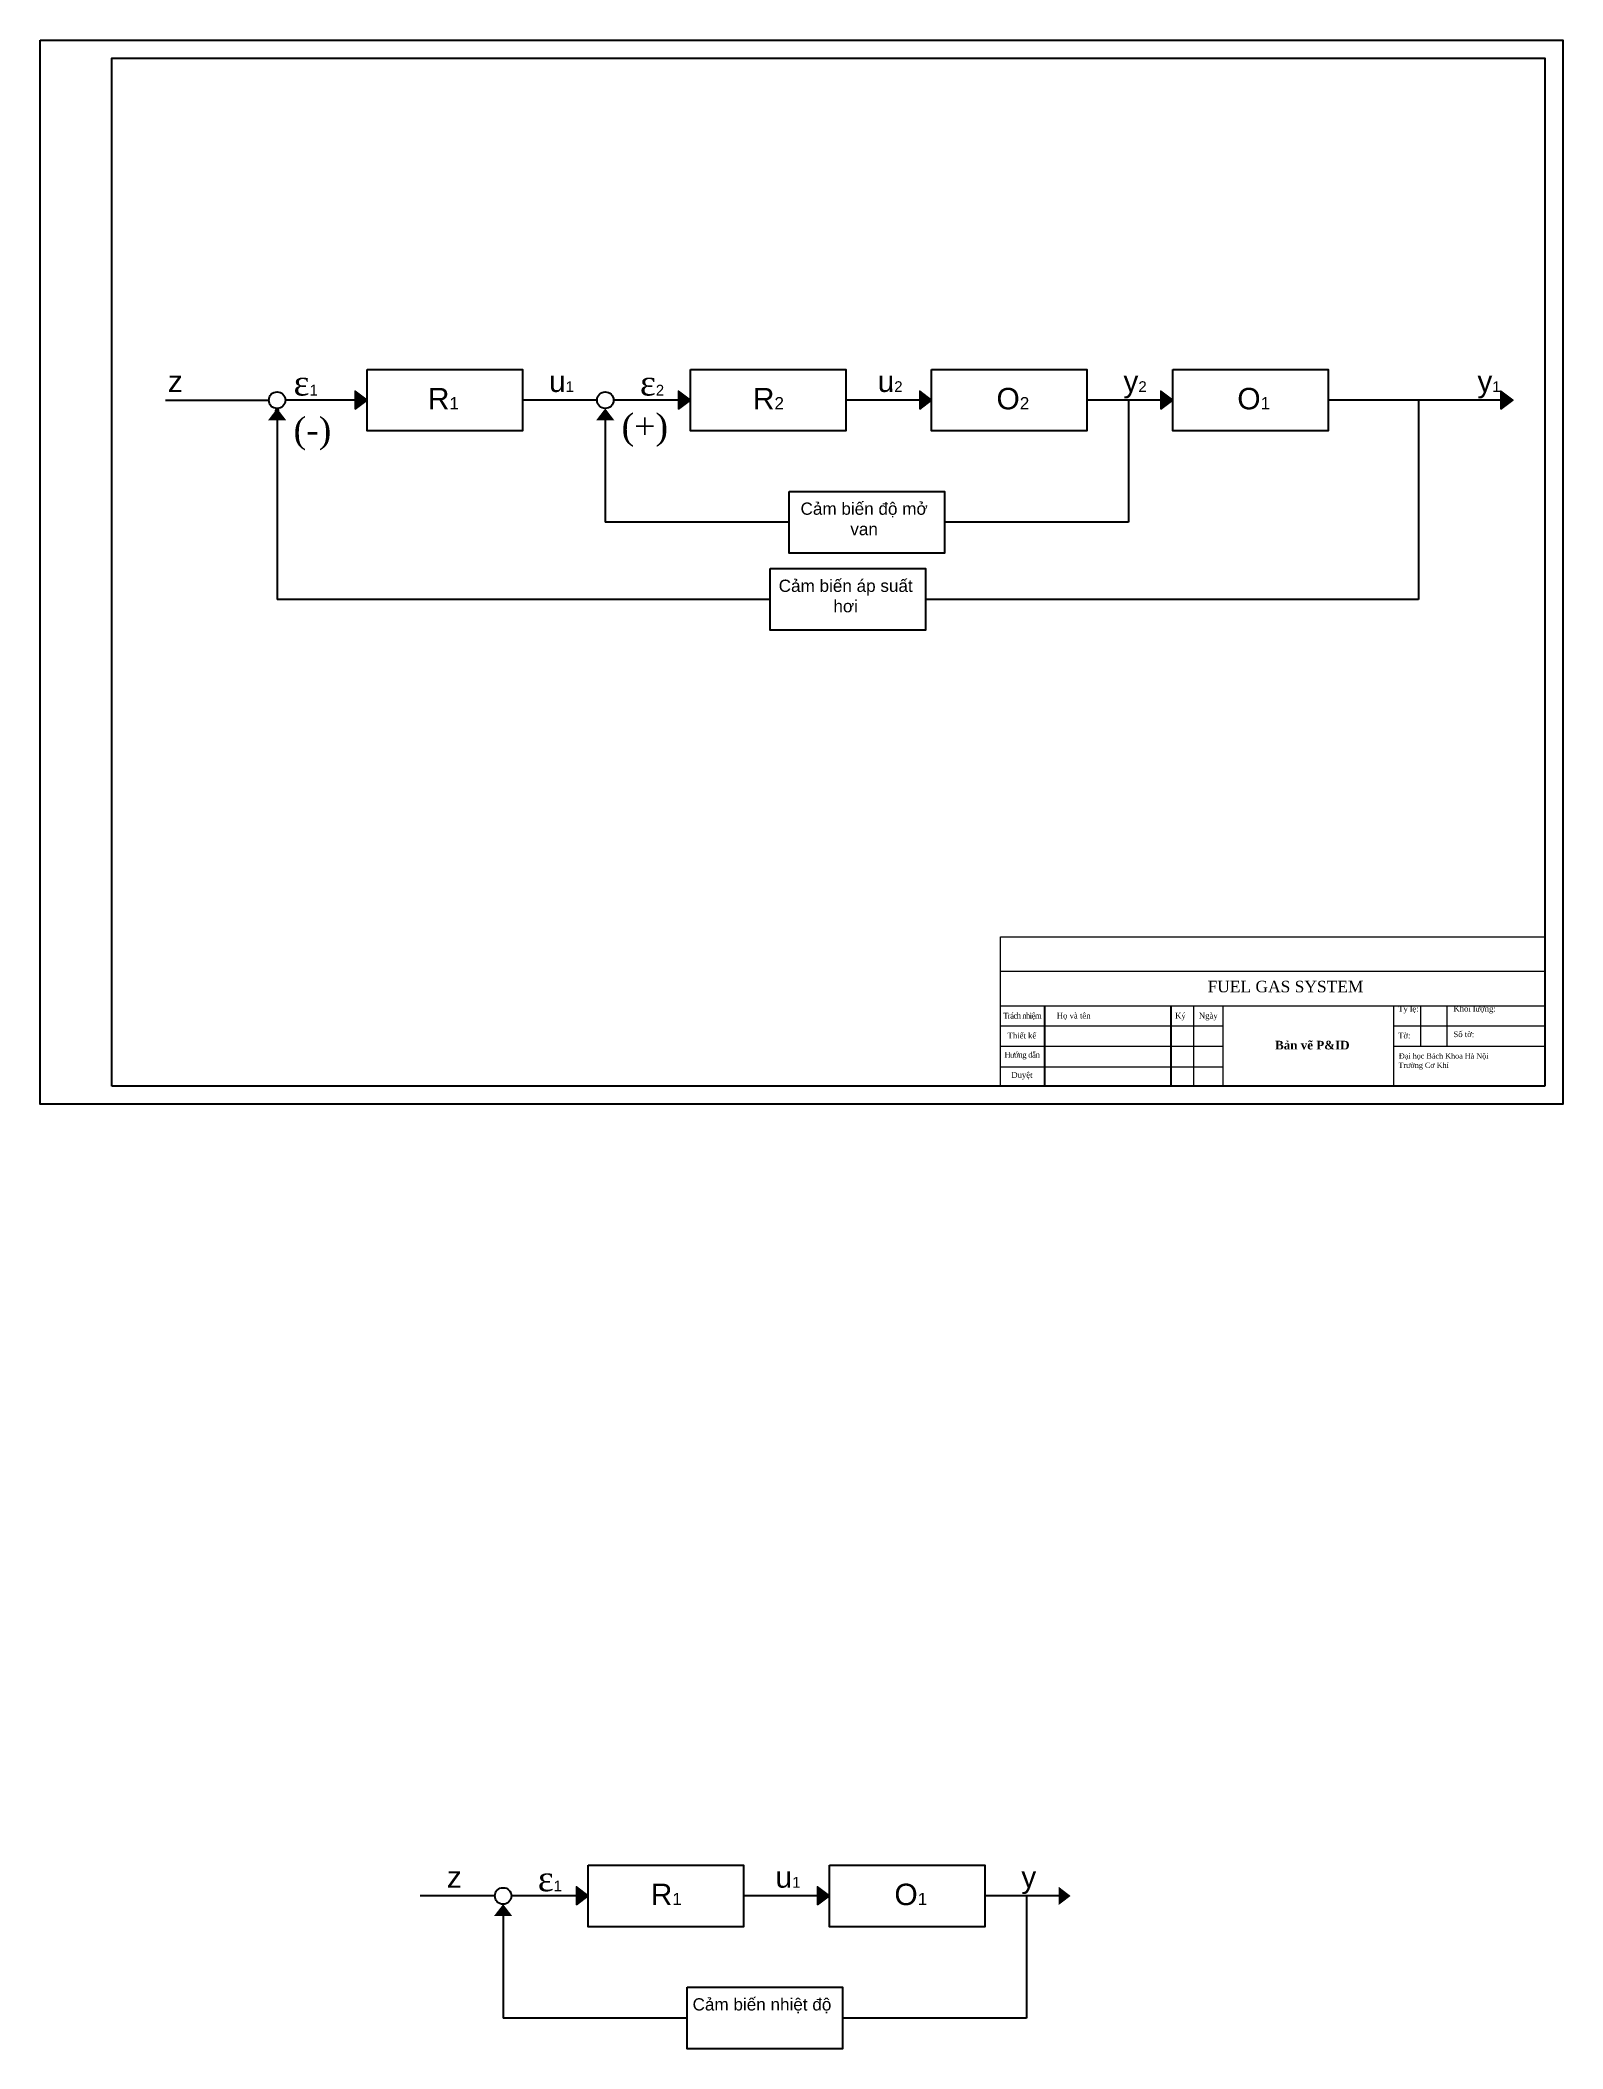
# Model space of a CAD drawing. Header units: millimetres. Extents: x 9362 to 123457, y 9195 to 46674.
# Drawn here: x 98576 to 123457, y 13852 to 46674 of the extents above; entities that cross this region are included whole.
import ezdxf

# ---------------------------------------------------------------- set-up
doc = ezdxf.new("R2010")
doc.units = ezdxf.units.MM
doc.layers.add('Co_ban', color=7, linetype='Continuous')
doc.styles.add('MtXpl_Times_New_Roma', font='Times New Roman.ttf')
doc.styles.get("Standard").update_dxf_attribs({"font": 'Arial.ttf'})

msp = doc.modelspace()

# ---------------------------------------------------------------- texts
at = {"attachment_point": 1}
for s, width, insert, char_height in [('{\\fArial|b0|i0|c163|p34;z}', 440.28, (100663, 41276), 350), ('{\\fTimes New Roman Greek|b0|i0|c161|p18;\\H1.16667x;ε\\fArial|b0|i0|c163|p34;\\H0.42857x;1}', 440.28, (102717, 41276), 350), ('{\\fArial|b0|i0|c163|p34;u\\H0.5x;1}', 440.28, (106891, 41276), 350), ('{\\fTimes New Roman Greek|b0|i0|c161|p18;\\H1.16667x;ε\\fArial|b0|i0|c163|p34;\\H0.42857x;2}', 440.28, (108377, 41276), 350), ('{\\fArial|b0|i0|c163|p34;u\\H0.5x;2}', 440.28, (112260, 41276), 350), ('{\\fArial|b0|i0|c163|p34;y\\H0.5x;2}', 440.28, (116277, 41276), 350), ('{\\fArial|b0|i0|c163|p34;y\\H0.5x;1}', 440.28, (122061, 41276), 350), ('{\\fArial|b0|i0|c163|p34;R\\H0.57143x;1}', 290.24, (104911, 40992), 350), ('{\\fArial|b0|i0|c163|p34;R\\H0.57143x;2}', 350, (110222, 40992), 350), ('{\\fArial|b0|i0|c163|p34;O\\H0.57143x;2}', 290.24, (114203, 40992), 350), ('{\\fArial|b0|i0|c163|p34;O\\H0.57143x;1}', 290.24, (118138, 40992), 350), ('{\\fTimes New Roman Greek|b0|i0|c163|p18;\\H1.16667x;(-)}', 656.99, (102717, 40511), 350), ('{\\fTimes New Roman Greek|b0|i0|c163|p18;\\H1.16667x;(+)}', 440.28, (108077, 40569), 350), ('\\pxqc;Cảm biến độ mở van', 2301.02, (110889, 39119), 200), ('\\pxqc;Cảm biến áp suất hơi', 2301.02, (110588, 37859), 200), ('{\\fArial|b0|i0|c163|p34;z}', 440.28, (105222, 16835), 350), ('{\\fArial|b0|i0|c163|p34;u\\H0.5x;1}', 440.28, (110591, 16835), 350), ('{\\fArial|b0|i0|c163|p34;y}', 440.28, (114608, 16835), 350), ('{\\fTimes New Roman Greek|b0|i0|c161|p18;\\H1.16667x;ε\\fArial|b0|i0|c163|p34;\\H0.42857x;1}', 440.28, (106708, 16835), 350), ('{\\fArial|b0|i0|c163|p34;R\\H0.57143x;1}', 350, (108553, 16550), 350), ('{\\fArial|b0|i0|c163|p34;O\\H0.57143x;1}', 350, (112535, 16550), 350), ('\\pxqc;{\\fArial|b0|i0|c163|p34;Cảm biến nhiệt độ}', 2301.02, (109220, 14678), 200)]:
    msp.add_mtext_dynamic_manual_height_columns(s, width=width, gutter_width=6.25, heights=[0], dxfattribs=dict(at, insert=insert, char_height=char_height))
at = {"layer": 'Co_ban', "lineweight": 13, "style": 'MtXpl_Times_New_Roma'}
for s, height, p in [('  Tờ:', 94, (120695, 30362)), ('   Số tờ:', 94, (121563, 30384)), ('    Trường Cơ Khí', 86.92, (120637, 29881)), ('  Đại học Bách Khoa Hà Nội', 86.92, (120712, 30033))]:
    msp.add_text(s, height=height, dxfattribs=at).set_placement(p)
at = {"layer": 'Co_ban', "lineweight": 13}
for s, insert, char_height, width, attachment_point in [('{\\fTimes New Roman|b0|i0|c163|p18;FUEL GAS SYSTEM }', (117652, 31304), 188.45, 2816.6, 1), ('\\pxb1,ql;{\\fTimes New Roman|b0|i0|c0|p18;  Tỷ lệ:}', (120695, 30895), 93.96, 704.73, 1), ('\\pxb0.5,ql;{\\fTimes New Roman|b0|i0|c0|p18;   Khối lượng:}', (121563, 30895), 93.96, 1148.27, 1), ('\\pxqc;{\\fTimes New Roman|b0|i0|c0|p18;\\T0.85;Trách nhiệm}', (114266, 30781), 93.96, 704.73, 1), ('\\pxqc;{\\fTimes New Roman|b0|i0|c0|p18;Họ và tên}', (114994, 30781), 93.96, 939.64, 1), ('\\pxqc;{\\fTimes New Roman|b0|i0|c0|p18;Ký}', (116856, 30781), 93.96, 704.73, 1), ('\\pxqc;{\\fTimes New Roman|b0|i0|c0|p18;Ngày}', (117429, 30781), 93.96, 469.82, 1), ('\\pxqc;{\\fTimes New Roman|b0|i0|c0|p18;Thiết kế}', (114266, 30456), 93.96, 704.73, 1), ('\\pxi1.6773;{\\fTimes New Roman|b1|i0|c163|p18;Bản vẽ P&ID}', (119245, 30252), 140.95, 2600.53, 5), ('\\pxqc;{\\fTimes New Roman|b0|i0|c0|p18;\\T0.9;Hướng dẫn}', (114266, 30143), 93.96, 704.73, 1), ('\\pxqc;{\\fTimes New Roman|b0|i0|c0|p18;Duyệt}', (114266, 29812), 93.96, 704.73, 1)]:
    msp.add_mtext(s, dxfattribs=dict(at, insert=insert, char_height=char_height, width=width, attachment_point=attachment_point))

# ---------------------------------------------------------------- hatches: boundary and pattern name
h = msp.add_hatch(color=256)
h.dxf.hatch_style = 1
h.paths.add_polyline_path([(103918, 40792), (103724, 40643), (103724, 40940)])
h = msp.add_hatch(color=256)
h.dxf.hatch_style = 1
h.paths.add_polyline_path([(109201, 40792), (109008, 40643), (109008, 40940)])
h = msp.add_hatch(color=256)
h.dxf.hatch_style = 1
h.paths.add_polyline_path([(113142, 40792), (112948, 40643), (112948, 40940)])
h = msp.add_hatch(color=256)
h.dxf.hatch_style = 1
h.paths.add_polyline_path([(117083, 40792), (116889, 40643), (116889, 40940)])
h = msp.add_hatch(color=256)
h.dxf.hatch_style = 1
h.paths.add_polyline_path([(122639, 40792), (122446, 40643), (122446, 40940)])
h = msp.add_hatch(color=256)
h.dxf.hatch_style = 1
h.paths.add_polyline_path([(102448, 40657), (102597, 40463), (102300, 40463)])
h = msp.add_hatch(color=256)
h.dxf.hatch_style = 1
h.paths.add_polyline_path([(107810, 40657), (107958, 40463), (107661, 40463)])
h = msp.add_hatch(color=256)
h.dxf.hatch_style = 1
h.paths.add_polyline_path([(107532, 16350), (107339, 16202), (107339, 16499)])
h = msp.add_hatch(color=256)
h.dxf.hatch_style = 1
h.paths.add_polyline_path([(111473, 16350), (111280, 16202), (111280, 16499)])
h = msp.add_hatch(color=256)
h.dxf.hatch_style = 1
h.paths.add_polyline_path([(115414, 16350), (115220, 16202), (115220, 16499)])
h = msp.add_hatch(color=256)
h.dxf.hatch_style = 1
h.paths.add_polyline_path([(106141, 16215), (106289, 16022), (105992, 16022)])

# ---------------------------------------------------------------- linework, layer by layer
for p, q in [((100625, 40792), (102313, 40792)), ((103879, 40792), (102584, 40792)), ((107674, 40792), (106457, 40792)), ((109162, 40792), (107945, 40792)), ((113103, 40792), (111740, 40792)), ((117044, 40792), (115681, 40792)), ((116362, 40792), (116362, 38796)), ((122448, 40792), (119622, 40792)), ((121100, 40792), (121100, 37537)), ((102448, 40618), (102448, 37537)), ((107810, 40510), (107810, 38796)), ((110816, 38796), (107810, 38796)), ((116362, 38796), (113355, 38796)), ((110505, 37537), (102448, 37537)), ((121100, 37537), (113044, 37537)), ((123164, 29580), (99747, 29580)), ((106005, 16350), (104788, 16350)), ((107494, 16350), (106276, 16350)), ((111434, 16350), (110071, 16350)), ((115375, 16350), (114012, 16350)), ((114694, 16350), (114694, 14355)), ((106141, 16068), (106141, 14355)), ((109148, 14355), (106141, 14355)), ((114694, 14355), (111687, 14355))]:
    msp.add_line(p, q)
for points in [[(98576, 46674), (123457, 46674), (123457, 29287), (98576, 29287)], [(103918, 41295), (106457, 41295), (106457, 40289), (103918, 40289)], [(109201, 41295), (111740, 41295), (111740, 40289), (109201, 40289)], [(113142, 41295), (115681, 41295), (115681, 40289), (113142, 40289)], [(117083, 41295), (119622, 41295), (119622, 40289), (117083, 40289)], [(103724, 40643), (103918, 40792), (103724, 40940)], [(109008, 40643), (109201, 40792), (109008, 40940)], [(112948, 40643), (113142, 40792), (112948, 40940)], [(116889, 40643), (117083, 40792), (116889, 40940)], [(122446, 40643), (122639, 40792), (122446, 40940)], [(102478, 40618), (102448, 40657), (102419, 40618)], [(110816, 39299), (113355, 39299), (113355, 38293), (110816, 38293)], [(110505, 38040), (113044, 38040), (113044, 37034), (110505, 37034)], [(107532, 16854), (110071, 16854), (110071, 15847), (107532, 15847)], [(111473, 16854), (114012, 16854), (114012, 15847), (111473, 15847)], [(107339, 16202), (107532, 16350), (107339, 16499)], [(111280, 16202), (111473, 16350), (111280, 16499)], [(109148, 14858), (111687, 14858), (111687, 13852), (109148, 13852)]]:
    msp.add_lwpolyline(points, close=True)
msp.add_lwpolyline([(99747, 29580), (99747, 46382), (123164, 46382), (123164, 29580)])
for centre in [(102448, 40792), (107810, 40792), (106141, 16350)]:
    msp.add_circle(centre, 135)
at = {"layer": 'Co_ban', "lineweight": 13}
for p, q in [((114266, 32023), (123169, 32023)), ((114266, 29580), (114266, 32023)), ((114266, 31459), (123169, 31459)), ((114266, 30895), (123169, 30895)), ((117429, 29580), (117429, 30895)), ((117899, 30895), (117899, 29580)), ((120695, 29580), (120695, 30895)), ((121138, 30238), (121138, 30895)), ((121563, 30895), (121563, 30238)), ((114266, 30566), (117899, 30566)), ((120695, 30566), (123169, 30566)), ((114266, 30238), (117899, 30238)), ((120695, 30238), (123169, 30238)), ((114266, 29896), (117899, 29896))]:
    msp.add_line(p, q, dxfattribs=at)
at = {"layer": 'Co_ban'}
for p, q in [((114989, 30895), (114989, 29580)), ((117050, 30895), (117050, 29580))]:
    msp.add_line(p, q, dxfattribs=at)

msp.set_redraw_order([(e.dxf.handle, doc.entitydb.next_handle()) for e in msp.query("TEXT MTEXT ATTDEF DIMENSION ARC_DIMENSION")])  # texts and dimensions are drawn at this point

doc.saveas('drawing.dxf')
